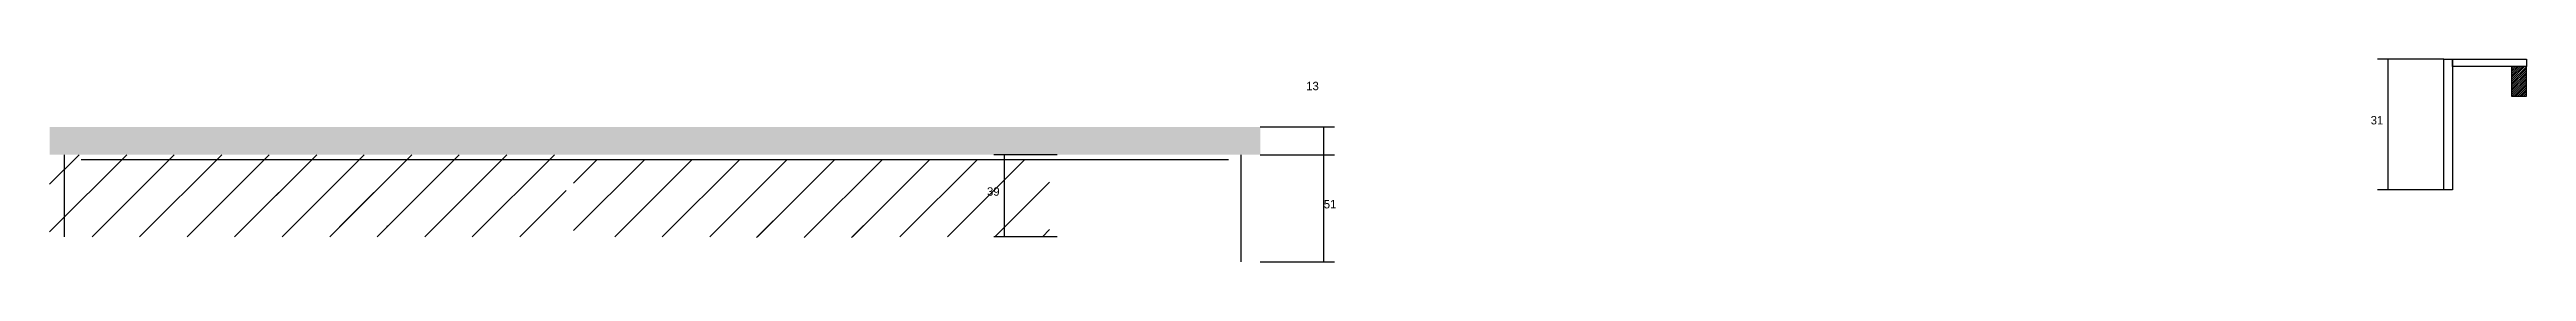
# Model space of a CAD drawing. Header units: metres. Extents: x -65046 to 21926, y -45195 to 1016.
# Drawn here: x 18575 to 19746, y -23175 to -23078 of the extents above; entities that cross this region are included whole.
import ezdxf

# ---------------------------------------------------------------- set-up
doc = ezdxf.new("R2010")
doc.units = ezdxf.units.M
for name, color, linetype in [('COTA', 241, 'Continuous'), ('Hachura', 253, 'Continuous'), ('Madeira', 126, 'Continuous'), ('Painéis', 200, 'Continuous'), ('SARR_2.2x7', 40, 'Continuous')]:
    doc.layers.add(name, color=color, linetype=linetype)

msp = doc.modelspace()

# ---------------------------------------------------------------- texts
at = {"layer": 'COTA'}
for s, p in [('13', (19169.1, -23093.3)), ('31', (19672, -23109.5)), ('39', (19018.3, -23143.3)), ('51', (19177.4, -23149.3))]:
    msp.add_text(s, height=4, dxfattribs=at).set_placement(p)

# ---------------------------------------------------------------- hatches: boundary and pattern name
at = {"layer": 'COTA'}
h = msp.add_hatch(dxfattribs=at)
h.set_pattern_fill('AR-CONC', scale=0.03)
h.paths.add_polyline_path([(19147.4, -23123.9), (19147.4, -23110.7), (18575.4, -23110.7), (18575.4, -23123.9)])
at = {"layer": 'Hachura'}
h = msp.add_hatch(dxfattribs=at)
h.set_pattern_fill('ANSI31', scale=5)
h.paths.add_polyline_path([(18575.4, -23123.9), (18575.4, -23162.7), (18819.4, -23162.7), (18819.4, -23123.9)])
h = msp.add_hatch(dxfattribs=at)
h.set_pattern_fill('ANSI31', scale=5)
h.paths.add_polyline_path([(18822.9, -23126.1), (18822.9, -23162.7), (19047.9, -23162.7), (19047.9, -23126.1)])
h = msp.add_hatch(dxfattribs=at)
h.set_pattern_fill('ANSI31', scale=5)
h.paths.add_polyline_path([(18666.7, -23158), (18666.7, -23141.8), (18666.7, -23141.8), (18735.3, -23141.8), (18735.3, -23141.8), (18735.3, -23158), (18735.3, -23158), (18666.7, -23158)])
h = msp.add_hatch(dxfattribs=at)
h.set_pattern_fill('ANSI31', scale=5)
h.paths.add_polyline_path([(18898.4, -23163.1), (18898.4, -23146.9), (18898.4, -23146.9), (18965.9, -23146.9), (18965.9, -23146.9), (18965.9, -23163.1), (18965.9, -23163.1), (18898.4, -23163.1)])
at = {"layer": 'Madeira'}
h = msp.add_hatch(dxfattribs=at)
h.set_pattern_fill('ANSI31', scale=0.2)
h.paths.add_polyline_path([(19745.6, -23082.1), (19738.6, -23082.1), (19738.6, -23096.1), (19745.6, -23096.1)])

# ---------------------------------------------------------------- linework, layer by layer
at = {"layer": 'COTA'}
for p, q in [((19706.6, -23078.5), (19675.2, -23078.5)), ((19680.2, -23140.5), (19680.2, -23078.5)), ((19147.4, -23110.7), (19182.4, -23110.7)), ((19177.4, -23123.9), (19177.4, -23110.7)), ((19051.4, -23123.9), (19021.5, -23123.9)), ((19026.5, -23162.7), (19026.5, -23123.9)), ((19147.4, -23123.9), (19182.4, -23123.9)), ((19147.4, -23123.9), (19182.4, -23123.9)), ((19177.4, -23174.7), (19177.4, -23123.9)), ((19706.6, -23140.5), (19675.2, -23140.5)), ((19051.4, -23162.7), (19021.5, -23162.7)), ((19147.4, -23174.7), (19182.4, -23174.7))]:
    msp.add_line(p, q, dxfattribs=at)
at = {"layer": 'Madeira'}
msp.add_lwpolyline([(19745.6, -23082.1), (19738.6, -23082.1), (19738.6, -23096.1), (19745.6, -23096.1)], close=True, dxfattribs=at)
at = {"layer": 'Painéis'}
msp.add_lwpolyline([(19710.6, -23140.5), (19706.6, -23140.5), (19706.6, -23078.5), (19710.6, -23078.5)], close=True, dxfattribs=at)
msp.add_lwpolyline([(19710.6, -23078.5), (19745.6, -23078.5), (19745.6, -23082.1), (19710.6, -23082.1), (19710.6, -23078.5)], dxfattribs=at)
at = {"layer": 'SARR_2.2x7'}
for p, q in [((18582.4, -23162.7), (18582.4, -23123.9)), ((18590.4, -23126.1), (19132.4, -23126.1)), ((19138.4, -23174.7), (19138.4, -23123.9))]:
    msp.add_line(p, q, dxfattribs=at)

msp.set_redraw_order([(e.dxf.handle, doc.entitydb.next_handle()) for e in msp.query("TEXT MTEXT ATTDEF DIMENSION ARC_DIMENSION")])  # texts and dimensions are drawn at this point

doc.saveas('drawing.dxf')
